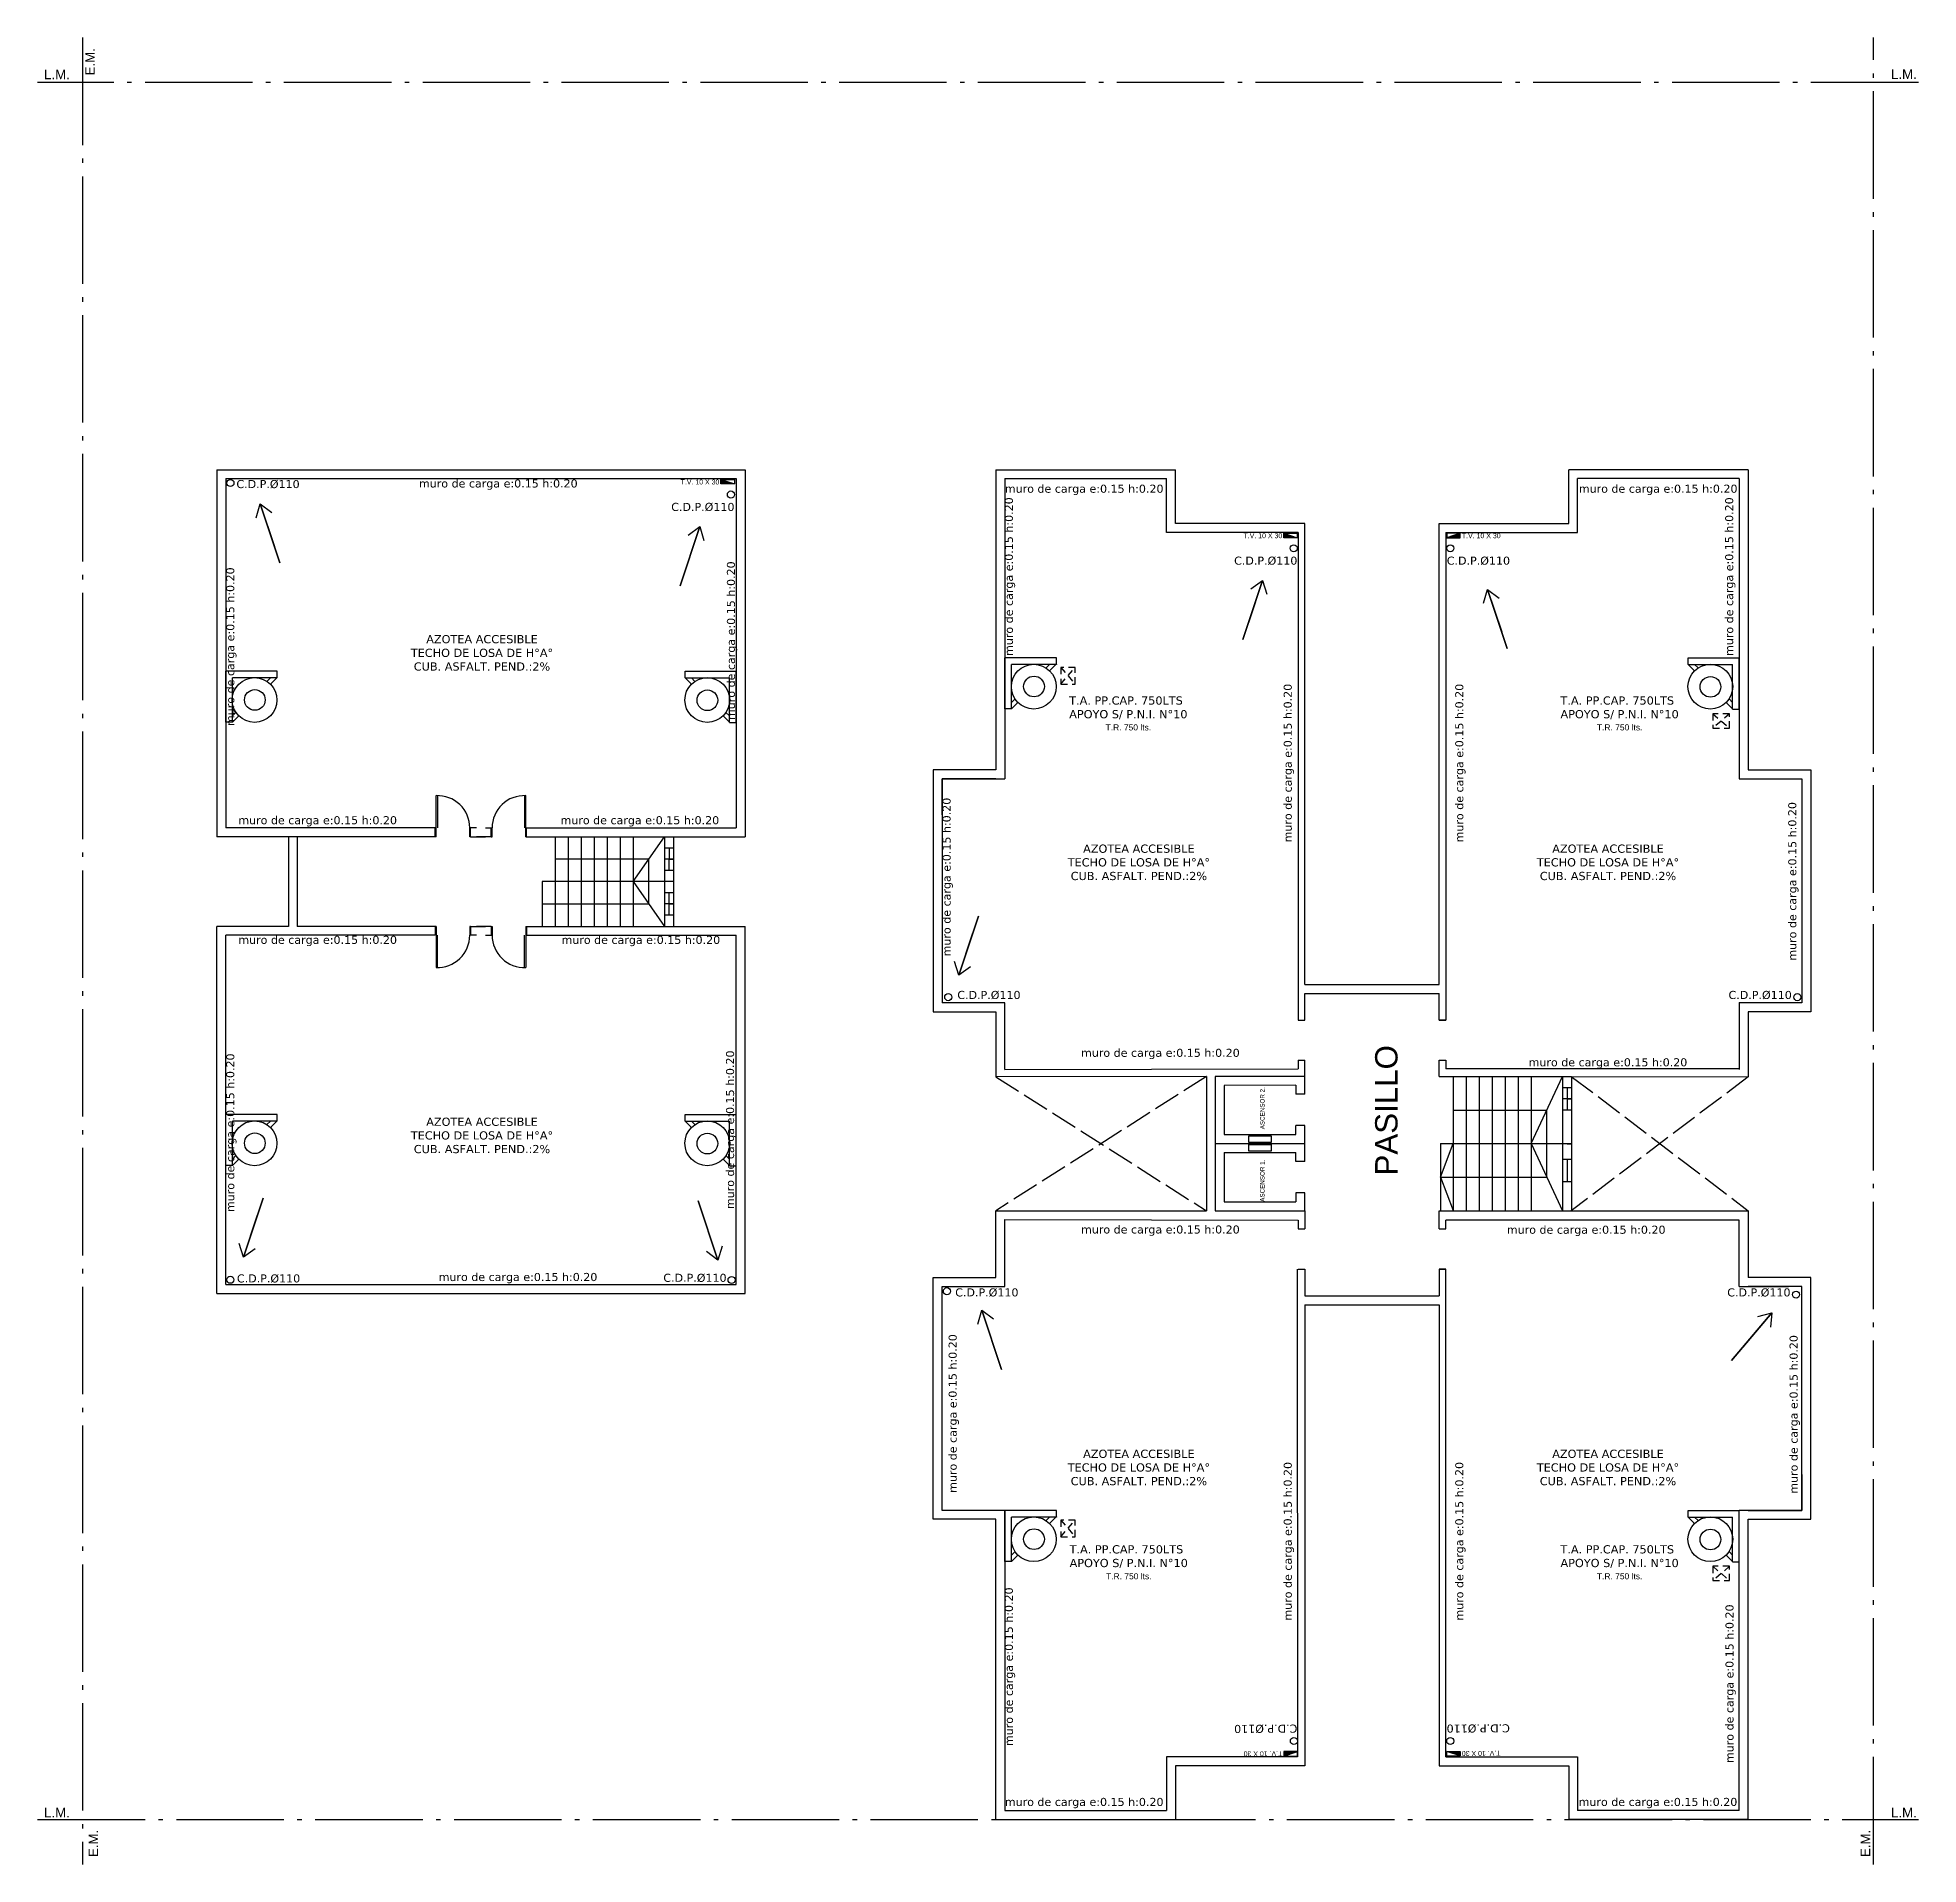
# Model space of a CAD drawing. Header units: millimetres. Extents: x 2444.3 to 2532.4, y 2068.2 to 2109.
# Drawn here: x 2490.35 to 2532.35, y 2068.19 to 2108.99 of the extents above; entities that cross this region are included whole.
import ezdxf

# ---------------------------------------------------------------- set-up
doc = ezdxf.new("R2010")
doc.units = ezdxf.units.MM
for name, pattern in [('ACAD_ISO02W100', [15, 12, -3]), ('ACAD_ISO04W100', [30, 24, -3, 0, -3]), ('DASHED2', [0.375, 0.25, -0.125])]:
    doc.linetypes.add(name, pattern=pattern)
doc.layers.get('0').update_dxf_attribs({"color": 4})
for name, color, linetype in [('Cotas', 114, 'Continuous'), ('Muros', 1, 'Continuous'), ('Planillas', 4, 'Continuous'), ('TEXTO', 2, 'Continuous'), ('Textos', 255, 'Continuous')]:
    doc.layers.add(name, color=color, linetype=linetype)
doc.styles.add('Arial', font='verdana.ttf')
doc.styles.add('ROMANS', font='arial.ttf')
doc.styles.get("Standard").update_dxf_attribs({"font": 'arial.ttf'})
doc.dimstyles.new('cota 1-100', dxfattribs={"dimscale": 0.75, "dimtxt": 0.3, "dimasz": 0.07, "dimexe": 0, "dimexo": 0, "dimgap": 0.1, "dimtad": 1, "dimzin": 4, "dimdsep": 46, "dimtxsty": 'Standard', "dimblk": 'M2_COTA', "dimcen": 0.1, "dimse1": 1, "dimse2": 1, "dimclrd": 256, "dimclre": 256, "dimclrt": 9, "dimaunit": 1, "dimazin": 0, "dimtfac": 1, "dimtix": 1, "dimtmove": 2, "dimatfit": 3, "dimldrblk": 'M2_COTA', "dimfxl": 0, "dimtolj": 1, "dimtzin": 0, "dimarcsym": 0})

msp = doc.modelspace()

# ---------------------------------------------------------------- texts
at = {"color": 4, "char_height": 0.04254, "attachment_point": 7, "rotation": 90}
for insert in [(2491.63, 2108.144), (2491.706, 2068.352), (2531.278, 2068.352)]:
    msp.add_mtext_dynamic_manual_height_columns('{\\H5x;E.M.}', width=6.18774, gutter_width=12.5, heights=[0], dxfattribs=dict(at, insert=insert))
at = {"color": 4, "char_height": 0.04254, "attachment_point": 7}
for insert in [(2490.498, 2108.061), (2531.742, 2108.067), (2490.498, 2069.241), (2531.742, 2069.241)]:
    msp.add_mtext_dynamic_manual_height_columns('{\\H5x;L.M.}', width=6.18774, gutter_width=12.5, heights=[0], dxfattribs=dict(at, insert=insert))
at = {"color": 7, "char_height": 0.1, "attachment_point": 1, "rotation": 90}
for s, width, insert in [('{\\H5x;PASILLO}', 6.18774, (2520.223, 2083.576)), ('ASCENSOR 2.', 6.20163, (2517.654, 2084.609)), ('ASCENSOR 1.', 6.20163, (2517.654, 2082.99))]:
    msp.add_mtext_dynamic_manual_height_columns(s, width=width, gutter_width=12.5, heights=[0], dxfattribs=dict(at, insert=insert))
at = {"layer": 'TEXTO', "color": 7, "style": 'ROMANS'}
for p in [(2514.204, 2093.516), (2525.175, 2093.516), (2514.213, 2074.558), (2525.175, 2074.558)]:
    msp.add_text('T.R. 750 lts.', height=0.135, dxfattribs=at).set_placement(p)
at = {"layer": 'Textos', "style": 'Arial'}
for s, insert, char_height, width, attachment_point in [('C.D.P.%%C110', (2496.206, 2099.109), 0.18, 1.72976, 3), ('{\\fArial|b0|i0|c0|p34;T.V. 10 X 30}', (2505.579, 2099.121), 0.11147, 1.9987, 3), ('C.D.P.%%C110', (2505.916, 2098.598), 0.18, 1.72976, 3), ('{\\fArial|b0|i0|c0|p34;T.V. 10 X 30}', (2518.149, 2097.921), 0.11147, 1.9987, 3), ('{\\fArial|b0|i0|c0|p34;T.V. 10 X 30}', (2522.16, 2097.921), 0.11147, 1.9987, 1), ('C.D.P.%%C110', (2518.486, 2097.398), 0.18, 1.72976, 3), ('C.D.P.%%C110', (2521.823, 2097.398), 0.18, 1.72976, 1), ('T.A. PP.CAP. 750LTS^JAPOYO S/ P.N.I. N°10', (2513.391, 2094.276), 0.18305, 6.01989, 1), ('T.A. PP.CAP. 750LTS^JAPOYO S/ P.N.I. N°10', (2524.362, 2094.276), 0.18305, 6.01989, 1), ('C.D.P.%%C110', (2512.305, 2087.698), 0.18, 1.72976, 3), ('C.D.P.%%C110', (2529.527, 2087.698), 0.18, 1.72976, 3), ('C.D.P.%%C110', (2496.218, 2081.367), 0.18, 1.72976, 3), ('C.D.P.%%C110', (2505.74, 2081.381), 0.18, 1.72976, 3), ('C.D.P.%%C110', (2512.258, 2081.055), 0.18, 1.72976, 3), ('C.D.P.%%C110', (2529.499, 2081.055), 0.18, 1.72976, 3), ('T.A. PP.CAP. 750LTS^JAPOYO S/ P.N.I. N°10', (2513.4, 2075.318), 0.18305, 6.01989, 1), ('T.A. PP.CAP. 750LTS^JAPOYO S/ P.N.I. N°10', (2524.362, 2075.318), 0.18305, 6.01989, 1)]:
    msp.add_mtext(s, dxfattribs=dict(at, insert=insert, char_height=char_height, width=width, attachment_point=attachment_point))
at = {"layer": 'Textos', "color": 7, "style": 'Arial'}
for s, insert, char_height, width, attachment_point in [('muro de carga e:0.15 h:0.20', (2498.871, 2099.122), 0.18, 5.62661, 1), ('muro de carga e:0.15 h:0.20', (2511.954, 2099.005), 0.18, 5.62661, 1), ('muro de carga e:0.15 h:0.20', (2524.772, 2099.005), 0.18, 5.62661, 1), ('AZOTEA ACCESIBLE \\PTECHO DE LOSA DE H°A°\\PCUB. ASFALT. PEND.:2%', (2500.278, 2095.646), 0.18305, 3.60753, 2), ('muro de carga e:0.15 h:0.20', (2494.837, 2091.601), 0.18, 5.62661, 1), ('muro de carga e:0.15 h:0.20', (2502.032, 2091.601), 0.18, 5.62661, 1), ('AZOTEA ACCESIBLE \\PTECHO DE LOSA DE H°A°\\PCUB. ASFALT. PEND.:2%', (2514.947, 2090.967), 0.18305, 3.60753, 2), ('AZOTEA ACCESIBLE \\PTECHO DE LOSA DE H°A°\\PCUB. ASFALT. PEND.:2%', (2525.423, 2090.967), 0.18305, 3.60753, 2), ('muro de carga e:0.15 h:0.20', (2494.837, 2088.929), 0.18, 5.62661, 1), ('muro de carga e:0.15 h:0.20', (2502.054, 2088.928), 0.18, 5.62661, 1), ('muro de carga e:0.15 h:0.20', (2513.656, 2086.406), 0.18, 5.62661, 1), ('muro de carga e:0.15 h:0.20', (2523.651, 2086.194), 0.18, 5.62661, 1), ('AZOTEA ACCESIBLE \\PTECHO DE LOSA DE H°A°\\PCUB. ASFALT. PEND.:2%', (2500.278, 2084.868), 0.18305, 3.60753, 2), ('muro de carga e:0.15 h:0.20', (2513.656, 2082.46), 0.18, 5.62661, 1), ('muro de carga e:0.15 h:0.20', (2523.165, 2082.455), 0.18, 5.62661, 1), ('muro de carga e:0.15 h:0.20', (2499.311, 2081.399), 0.18, 5.62661, 1), ('AZOTEA ACCESIBLE \\PTECHO DE LOSA DE H°A°\\PCUB. ASFALT. PEND.:2%', (2514.947, 2077.452), 0.18305, 3.60753, 2), ('AZOTEA ACCESIBLE \\PTECHO DE LOSA DE H°A°\\PCUB. ASFALT. PEND.:2%', (2525.423, 2077.452), 0.18305, 3.60753, 2), ('muro de carga e:0.15 h:0.20', (2511.954, 2069.675), 0.18, 5.62661, 1), ('muro de carga e:0.15 h:0.20', (2524.768, 2069.675), 0.18, 5.62661, 1)]:
    msp.add_mtext(s, dxfattribs=dict(at, insert=insert, char_height=char_height, width=width, attachment_point=attachment_point))
at = {"layer": 'Textos', "color": 7, "char_height": 0.18, "width": 5.62661, "attachment_point": 1, "rotation": 90, "style": 'Arial'}
for insert in [(2511.954, 2095.18), (2528.039, 2095.18), (2494.566, 2093.615), (2505.747, 2093.749), (2518.181, 2091.015), (2522.012, 2091.015), (2510.563, 2088.47), (2529.448, 2088.374), (2494.566, 2082.759), (2505.727, 2082.825), (2510.698, 2076.488), (2529.478, 2076.469), (2518.181, 2073.635), (2522.012, 2073.635), (2511.954, 2070.833), (2528.046, 2070.453)]:
    msp.add_mtext('muro de carga e:0.15 h:0.20', dxfattribs=dict(at, insert=insert))
at = {"layer": 'Textos', "rotation": 180.2877, "style": 'Arial'}
for s, insert, char_height, width, attachment_point in [('C.D.P.%%C110', (2518.487, 2071.132), 0.18, 1.72976, 1), ('C.D.P.%%C110', (2521.82, 2071.132), 0.18, 1.72976, 3), ('{\\fArial|b0|i0|c0|p34;T.V. 10 X 30}', (2518.152, 2070.607), 0.11147, 1.9987, 1), ('{\\fArial|b0|i0|c0|p34;T.V. 10 X 30}', (2522.159, 2070.611), 0.11147, 1.9987, 3)]:
    msp.add_mtext(s, dxfattribs=dict(at, insert=insert, char_height=char_height, width=width, attachment_point=attachment_point))

# ---------------------------------------------------------------- blocks, each defined once
blk = doc.blocks.new('M2_COTA')
for p, q in [((-1, 0), (0, 0)), ((0, 1), (0, -1))]:
    blk.add_line(p, q)
at = {"const_width": 0.2}
blk.add_lwpolyline([(-1, -1), (1, 1)], dxfattribs=at)
blk = doc.blocks.new('tv. 10x30')
at = {"layer": 'Muros'}
blk.add_hatch(color=126, dxfattribs=at).paths.add_polyline_path([(0.3, 0.1), (0, 0), (0.3, 0)])
at = {"layer": 'Muros', "color": 126}
blk.add_line((0.3, 0.1), (0, 0), dxfattribs=at)
blk.add_lwpolyline([(0, 0), (0.3, 0), (0.3, 0.1), (0, 0.1)], close=True, dxfattribs=at)

# ---------------------------------------------------------------- linework, layer by layer
at = {"color": 7, "linetype": 'ACAD_ISO04W100', "ltscale": 0.1}
for p, q in [((2491.354, 2108.99), (2491.354, 2068.19)), ((2531.354, 2068.19), (2531.354, 2108.99)), ((2532.354, 2107.99), (2490.354, 2107.99)), ((2490.354, 2069.19), (2532.354, 2069.19))]:
    msp.add_line(p, q, dxfattribs=at)
at = {"color": 7}
for p, q in [((2494.354, 2099.34), (2494.354, 2091.14)), ((2494.354, 2099.34), (2506.154, 2099.34)), ((2506.154, 2099.34), (2506.154, 2091.14)), ((2511.754, 2099.34), (2511.754, 2092.633)), ((2511.754, 2099.34), (2515.764, 2099.34)), ((2515.764, 2098.14), (2515.764, 2099.34)), ((2528.554, 2099.34), (2524.545, 2099.34)), ((2524.545, 2098.14), (2524.545, 2099.34)), ((2528.554, 2099.34), (2528.554, 2092.633)), ((2494.554, 2099.14), (2494.554, 2091.34)), ((2494.554, 2099.14), (2505.954, 2099.14)), ((2505.954, 2099.14), (2505.954, 2091.34)), ((2511.954, 2099.14), (2511.954, 2092.433)), ((2511.954, 2099.14), (2515.564, 2099.14)), ((2515.564, 2097.94), (2515.564, 2099.14)), ((2528.354, 2099.14), (2524.745, 2099.14)), ((2524.745, 2097.94), (2524.745, 2099.14)), ((2528.354, 2099.14), (2528.354, 2092.433)), ((2518.504, 2097.94), (2515.564, 2097.94)), ((2518.654, 2098.14), (2515.764, 2098.14)), ((2518.504, 2097.94), (2518.504, 2087.048)), ((2518.654, 2087.84), (2518.654, 2098.14)), ((2521.654, 2098.14), (2524.545, 2098.14)), ((2521.654, 2087.84), (2521.654, 2098.14)), ((2521.804, 2097.94), (2524.745, 2097.94)), ((2521.804, 2097.94), (2521.804, 2087.048)), ((2511.754, 2092.633), (2510.354, 2092.633)), ((2510.354, 2092.633), (2510.354, 2087.233)), ((2528.554, 2092.633), (2529.954, 2092.633)), ((2529.954, 2092.633), (2529.954, 2087.233)), ((2499.254, 2091.14), (2499.254, 2092.059)), ((2499.284, 2092.06), (2499.284, 2091.34)), ((2501.224, 2092.06), (2501.224, 2091.34)), ((2501.254, 2091.14), (2501.254, 2092.059)), ((2511.754, 2092.433), (2510.554, 2092.433)), ((2510.554, 2092.433), (2510.554, 2087.433)), ((2510.554, 2091.633), (2510.554, 2092.433)), ((2510.554, 2092.433), (2511.954, 2092.433)), ((2528.354, 2092.433), (2529.754, 2092.433)), ((2528.554, 2092.433), (2529.754, 2092.433)), ((2529.754, 2092.433), (2529.754, 2087.433)), ((2529.754, 2092.433), (2529.754, 2091.633)), ((2499.234, 2091.34), (2494.554, 2091.34)), ((2499.234, 2091.14), (2499.234, 2091.34)), ((2500.154, 2091.34), (2500.004, 2091.34)), ((2500.004, 2091.14), (2500.004, 2091.34)), ((2500.024, 2091.14), (2500.024, 2091.34)), ((2500.354, 2091.34), (2500.504, 2091.34)), ((2500.484, 2091.14), (2500.484, 2091.34)), ((2500.504, 2091.14), (2500.504, 2091.34)), ((2501.274, 2091.34), (2505.954, 2091.34)), ((2501.274, 2091.14), (2501.274, 2091.34)), ((2499.254, 2091.14), (2494.354, 2091.14)), ((2495.954, 2091.14), (2495.954, 2089.14)), ((2496.154, 2091.14), (2496.154, 2089.14)), ((2500.024, 2091.14), (2500.004, 2091.14)), ((2500.024, 2091.14), (2500.354, 2091.14)), ((2500.484, 2091.14), (2500.154, 2091.14)), ((2500.484, 2091.14), (2500.504, 2091.14)), ((2501.254, 2091.14), (2506.154, 2091.14)), ((2494.354, 2080.94), (2494.354, 2089.14)), ((2495.954, 2089.14), (2494.354, 2089.14)), ((2499.254, 2089.14), (2496.154, 2089.14)), ((2499.234, 2089.14), (2499.234, 2088.94)), ((2499.254, 2089.14), (2499.254, 2088.22)), ((2500.024, 2089.14), (2500.004, 2089.14)), ((2500.004, 2089.14), (2500.004, 2088.94)), ((2500.024, 2089.14), (2500.024, 2088.94)), ((2500.024, 2089.14), (2500.354, 2089.14)), ((2500.484, 2089.14), (2500.154, 2089.14)), ((2500.484, 2089.14), (2500.504, 2089.14)), ((2500.484, 2089.14), (2500.484, 2088.94)), ((2500.504, 2089.14), (2500.504, 2088.94)), ((2501.254, 2089.14), (2506.154, 2089.14)), ((2501.254, 2089.14), (2501.254, 2088.22)), ((2501.274, 2089.14), (2501.274, 2088.94)), ((2506.154, 2080.94), (2506.154, 2089.14)), ((2494.554, 2081.14), (2494.554, 2088.94)), ((2499.234, 2088.94), (2494.554, 2088.94)), ((2499.284, 2088.22), (2499.284, 2088.94)), ((2500.154, 2088.94), (2500.004, 2088.94)), ((2500.354, 2088.94), (2500.504, 2088.94)), ((2501.224, 2088.22), (2501.224, 2088.94)), ((2501.274, 2088.94), (2505.954, 2088.94)), ((2505.954, 2081.14), (2505.954, 2088.94)), ((2518.654, 2087.84), (2521.654, 2087.84)), ((2511.954, 2087.433), (2510.554, 2087.433)), ((2511.954, 2085.94), (2511.954, 2087.433)), ((2518.654, 2087.64), (2521.654, 2087.64)), ((2518.654, 2087.048), (2518.654, 2087.64)), ((2521.654, 2087.048), (2521.654, 2087.64)), ((2528.354, 2087.436), (2528.354, 2085.94)), ((2529.454, 2087.433), (2528.354, 2087.433)), ((2529.754, 2087.433), (2528.554, 2087.433)), ((2510.354, 2087.233), (2511.754, 2087.233)), ((2511.754, 2087.233), (2511.754, 2085.78)), ((2518.504, 2087.048), (2518.654, 2087.048)), ((2521.804, 2087.048), (2521.654, 2087.048)), ((2521.654, 2087.048), (2521.804, 2087.048)), ((2521.654, 2087.048), (2521.804, 2087.048)), ((2528.554, 2087.233), (2528.554, 2085.78)), ((2529.954, 2087.233), (2528.554, 2087.233)), ((2518.504, 2086.148), (2518.504, 2085.955)), ((2518.504, 2086.148), (2518.654, 2086.148)), ((2518.654, 2085.39), (2518.654, 2086.148)), ((2521.654, 2085.79), (2521.654, 2086.148)), ((2521.654, 2086.148), (2521.804, 2086.148)), ((2521.804, 2086.148), (2521.805, 2085.955)), ((2516.454, 2085.787), (2511.754, 2085.781)), ((2511.954, 2085.94), (2518.504, 2085.955)), ((2516.454, 2085.79), (2516.454, 2082.79)), ((2516.654, 2085.79), (2516.654, 2082.79)), ((2518.654, 2085.79), (2516.654, 2085.787)), ((2521.654, 2085.79), (2528.554, 2085.78)), ((2528.354, 2085.955), (2521.804, 2085.955)), ((2524.61, 2085.786), (2524.61, 2082.79)), ((2518.455, 2085.59), (2516.854, 2085.587)), ((2516.854, 2085.587), (2516.854, 2084.49)), ((2518.455, 2085.59), (2518.455, 2085.39)), ((2518.654, 2085.39), (2518.455, 2085.39)), ((2516.854, 2084.49), (2518.454, 2084.49)), ((2517.404, 2084.315), (2517.404, 2084.465)), ((2517.404, 2084.465), (2517.904, 2084.465)), ((2517.904, 2084.465), (2517.904, 2084.315)), ((2518.454, 2084.49), (2518.454, 2084.69)), ((2518.654, 2084.69), (2518.454, 2084.69)), ((2518.654, 2083.89), (2518.654, 2084.69)), ((2516.654, 2084.29), (2518.654, 2084.29)), ((2516.854, 2084.09), (2516.854, 2082.99)), ((2516.854, 2084.09), (2518.454, 2084.09)), ((2517.904, 2084.315), (2517.404, 2084.315)), ((2517.404, 2084.116), (2517.404, 2084.266)), ((2517.404, 2084.266), (2517.904, 2084.266)), ((2517.904, 2084.116), (2517.404, 2084.116)), ((2517.904, 2084.266), (2517.904, 2084.116)), ((2518.454, 2083.89), (2518.454, 2084.09)), ((2518.654, 2083.89), (2518.454, 2083.89)), ((2511.754, 2081.297), (2511.754, 2082.79)), ((2511.754, 2082.79), (2516.454, 2082.79)), ((2516.654, 2082.79), (2518.654, 2082.79)), ((2516.854, 2082.99), (2518.454, 2082.99)), ((2518.454, 2083.19), (2518.454, 2082.99)), ((2518.654, 2083.19), (2518.454, 2083.19)), ((2518.654, 2082.79), (2518.654, 2083.19)), ((2518.654, 2082.79), (2518.654, 2082.381)), ((2521.654, 2082.79), (2528.554, 2082.79)), ((2521.654, 2082.381), (2521.654, 2082.79)), ((2528.554, 2082.79), (2528.554, 2081.297)), ((2511.954, 2081.097), (2511.954, 2082.59)), ((2511.954, 2082.59), (2518.504, 2082.575)), ((2518.504, 2082.575), (2518.504, 2082.381)), ((2518.504, 2082.381), (2518.654, 2082.381)), ((2521.654, 2082.381), (2521.804, 2082.381)), ((2521.804, 2082.381), (2521.805, 2082.575)), ((2528.354, 2082.575), (2521.804, 2082.575)), ((2528.354, 2081.097), (2528.354, 2082.575)), ((2494.554, 2081.14), (2505.954, 2081.14)), ((2510.354, 2081.297), (2511.754, 2081.297)), ((2510.354, 2075.897), (2510.354, 2081.297)), ((2518.485, 2081.481), (2518.487, 2070.59)), ((2518.505, 2081.481), (2518.654, 2081.481)), ((2518.654, 2081.481), (2518.654, 2080.89)), ((2521.654, 2081.481), (2521.654, 2080.89)), ((2521.804, 2081.481), (2521.654, 2081.481)), ((2521.654, 2081.481), (2521.804, 2081.481)), ((2521.654, 2081.481), (2521.804, 2081.481)), ((2521.654, 2081.481), (2521.654, 2081.481)), ((2521.804, 2070.59), (2521.804, 2081.481)), ((2529.954, 2081.297), (2528.554, 2081.297)), ((2529.954, 2075.897), (2529.954, 2081.297)), ((2494.354, 2080.94), (2506.154, 2080.94)), ((2510.554, 2081.097), (2511.954, 2081.097)), ((2510.554, 2076.097), (2510.554, 2081.097)), ((2518.654, 2080.89), (2521.654, 2080.89)), ((2518.654, 2080.69), (2521.654, 2080.69)), ((2518.654, 2080.69), (2518.654, 2070.389)), ((2521.654, 2080.69), (2521.654, 2070.389)), ((2528.354, 2081.097), (2529.454, 2081.097)), ((2529.754, 2081.097), (2528.554, 2081.097)), ((2529.754, 2076.097), (2529.754, 2081.097)), ((2510.554, 2076.097), (2510.554, 2076.897)), ((2529.754, 2076.897), (2529.754, 2076.097)), ((2511.754, 2076.097), (2510.554, 2076.097)), ((2511.954, 2076.097), (2510.554, 2076.097)), ((2511.954, 2076.097), (2511.954, 2069.39)), ((2528.354, 2069.39), (2528.354, 2076.097)), ((2529.754, 2076.097), (2528.354, 2076.097)), ((2528.554, 2076.097), (2529.754, 2076.097)), ((2511.754, 2075.897), (2510.354, 2075.897)), ((2511.754, 2069.19), (2511.754, 2075.897)), ((2528.554, 2069.19), (2528.554, 2075.897)), ((2528.554, 2075.897), (2529.954, 2075.897)), ((2518.487, 2070.59), (2515.564, 2070.589)), ((2515.564, 2070.589), (2515.564, 2069.39)), ((2518.654, 2070.389), (2515.764, 2070.389)), ((2515.764, 2070.389), (2515.764, 2069.19)), ((2521.654, 2070.389), (2524.545, 2070.389)), ((2521.804, 2070.59), (2524.745, 2070.59)), ((2524.545, 2070.389), (2524.545, 2069.19)), ((2524.745, 2070.59), (2524.745, 2069.39)), ((2511.954, 2069.39), (2515.564, 2069.39)), ((2528.354, 2069.39), (2524.745, 2069.39)), ((2511.754, 2069.19), (2515.764, 2069.19)), ((2528.554, 2069.19), (2524.545, 2069.19))]:
    msp.add_line(p, q, dxfattribs=at)
for p, q in [((2501.914, 2091.14), (2501.914, 2089.14)), ((2502.204, 2091.14), (2502.204, 2089.14)), ((2502.494, 2091.14), (2502.494, 2089.14)), ((2502.784, 2091.14), (2502.784, 2089.14)), ((2503.074, 2091.14), (2503.074, 2089.14)), ((2503.364, 2091.14), (2503.364, 2089.14)), ((2503.654, 2091.14), (2503.654, 2089.14)), ((2503.654, 2090.14), (2504.354, 2091.14)), ((2501.624, 2090.14), (2501.624, 2089.14)), ((2504.554, 2090.14), (2501.624, 2090.14)), ((2503.654, 2090.14), (2504.354, 2089.14)), ((2521.969, 2085.786), (2521.969, 2082.79)), ((2522.259, 2085.786), (2522.259, 2082.79)), ((2522.549, 2085.786), (2522.549, 2082.79)), ((2522.839, 2085.786), (2522.839, 2082.79)), ((2523.129, 2085.786), (2523.129, 2082.79)), ((2523.419, 2085.786), (2523.419, 2082.79)), ((2523.709, 2085.786), (2523.709, 2082.79)), ((2523.709, 2084.288), (2524.409, 2085.786)), ((2521.679, 2084.288), (2521.679, 2082.79)), ((2523.709, 2084.288), (2524.409, 2082.79))]:
    msp.add_line(p, q)
at = {"color": 4}
for p, q in [((2504.354, 2091.14), (2504.354, 2089.14)), ((2504.554, 2091.14), (2504.554, 2089.14)), ((2521.654, 2085.79), (2524.61, 2085.786)), ((2524.409, 2085.786), (2524.409, 2082.79)), ((2524.609, 2085.786), (2524.609, 2082.79)), ((2521.679, 2084.288), (2524.609, 2084.288)), ((2521.654, 2082.79), (2524.81, 2082.79)), ((2521.654, 2082.79), (2524.609, 2082.79))]:
    msp.add_line(p, q, dxfattribs=at)
at = {"color": 2}
for p, q in [((2504.555, 2090.89), (2504.355, 2090.89)), ((2504.455, 2090.89), (2504.454, 2090.39)), ((2504.004, 2090.64), (2501.914, 2090.64)), ((2504.004, 2089.64), (2504.004, 2090.64)), ((2504.554, 2090.64), (2504.354, 2090.64)), ((2504.554, 2090.39), (2504.354, 2090.39)), ((2504.454, 2090.64), (2504.554, 2090.64)), ((2504.554, 2090.14), (2504.554, 2090.14)), ((2501.624, 2089.64), (2504.004, 2089.64)), ((2504.554, 2089.89), (2504.354, 2089.89)), ((2504.554, 2089.64), (2504.354, 2089.64)), ((2504.454, 2089.89), (2504.454, 2089.39)), ((2504.454, 2089.64), (2504.554, 2089.64)), ((2504.554, 2089.39), (2504.354, 2089.39)), ((2524.609, 2085.536), (2524.409, 2085.536)), ((2524.509, 2085.536), (2524.509, 2085.036)), ((2521.97, 2085.037), (2524.06, 2085.038)), ((2524.06, 2083.539), (2524.059, 2085.038)), ((2524.609, 2085.286), (2524.409, 2085.286)), ((2524.609, 2085.036), (2524.409, 2085.036)), ((2524.509, 2085.286), (2524.609, 2085.286)), ((2524.609, 2084.786), (2524.609, 2084.786)), ((2521.679, 2083.539), (2521.969, 2084.288)), ((2524.609, 2084.286), (2524.409, 2084.286)), ((2524.509, 2084.286), (2524.609, 2084.286)), ((2524.609, 2083.933), (2524.409, 2083.933)), ((2524.509, 2083.933), (2524.509, 2083.433)), ((2521.679, 2083.539), (2524.06, 2083.539)), ((2521.679, 2083.539), (2521.969, 2082.797)), ((2524.609, 2083.433), (2524.409, 2083.433))]:
    msp.add_line(p, q, dxfattribs=at)
at = {"color": 7, "linetype": 'ACAD_ISO02W100', "ltscale": 0.05}
for p, q in [((2516.454, 2085.787), (2511.754, 2082.79)), ((2511.754, 2085.78), (2516.454, 2082.79)), ((2524.604, 2085.79), (2528.554, 2082.79)), ((2528.554, 2085.78), (2524.604, 2082.79))]:
    msp.add_line(p, q, dxfattribs=at)
at = {"color": 7}
for centre, start, end in [((2499.284, 2091.34), 0, 92.388), ((2501.224, 2091.34), 87.612, 180), ((2499.284, 2088.94), 267.612, 360), ((2501.224, 2088.94), 180, 272.388)]:
    msp.add_arc(centre, 0.72, start, end, dxfattribs=at)
at = {"layer": 'Cotas'}
for centre in [(2494.661, 2099.042), (2505.836, 2098.785), (2518.406, 2097.585), (2521.902, 2097.585), (2510.689, 2087.559), (2529.651, 2087.559), (2494.658, 2081.246), (2505.851, 2081.243), (2510.659, 2080.992), (2529.623, 2080.916), (2518.408, 2070.945), (2521.9, 2070.945)]:
    msp.add_circle(centre, 0.0786, dxfattribs=at)
at = {"layer": 'Muros', "color": 152, "linetype": 'DASHED2', "ltscale": 0.6}
for p, q in [((2513.204, 2094.552), (2513.524, 2094.921)), ((2513.204, 2094.921), (2513.524, 2094.552)), ((2527.766, 2093.89), (2528.136, 2093.57)), ((2528.136, 2093.89), (2527.766, 2093.57)), ((2513.204, 2075.509), (2513.524, 2075.878)), ((2513.204, 2075.878), (2513.524, 2075.509)), ((2527.766, 2074.847), (2528.136, 2074.527)), ((2528.136, 2074.847), (2527.766, 2074.527))]:
    msp.add_line(p, q, dxfattribs=at)
for points in [[(2513.204, 2094.921), (2513.204, 2094.552), (2513.524, 2094.552), (2513.524, 2094.921)], [(2528.136, 2093.89), (2527.766, 2093.89), (2527.766, 2093.57), (2528.136, 2093.57)], [(2513.204, 2075.878), (2513.204, 2075.509), (2513.524, 2075.509), (2513.524, 2075.878)], [(2528.136, 2074.847), (2527.766, 2074.847), (2527.766, 2074.527), (2528.136, 2074.527)]]:
    msp.add_lwpolyline(points, close=True, dxfattribs=at)
at = {"layer": 'Planillas'}
for p, q in [((2513.104, 2095.14), (2511.954, 2095.14)), ((2511.954, 2093.998), (2511.954, 2095.14)), ((2513.104, 2094.99), (2512.104, 2094.99)), ((2512.104, 2093.998), (2512.104, 2094.99)), ((2512.876, 2094.911), (2512.954, 2094.99)), ((2512.954, 2094.848), (2513.096, 2094.99)), ((2513.104, 2094.99), (2513.104, 2095.14)), ((2513.104, 2094.998), (2513.104, 2094.99)), ((2527.213, 2094.99), (2527.213, 2095.14)), ((2527.213, 2095.14), (2528.354, 2095.14)), ((2527.213, 2094.99), (2527.355, 2094.848)), ((2527.213, 2094.99), (2528.204, 2094.99)), ((2527.354, 2094.99), (2527.433, 2094.911)), ((2528.204, 2093.99), (2528.204, 2094.99)), ((2528.354, 2093.99), (2528.354, 2095.14)), ((2495.704, 2094.84), (2494.554, 2094.84)), ((2494.554, 2093.699), (2494.554, 2094.84)), ((2495.704, 2094.69), (2494.704, 2094.69)), ((2494.704, 2093.699), (2494.704, 2094.69)), ((2495.476, 2094.612), (2495.554, 2094.69)), ((2495.554, 2094.548), (2495.696, 2094.69)), ((2495.704, 2094.69), (2495.704, 2094.84)), ((2504.813, 2094.69), (2504.813, 2094.84)), ((2504.813, 2094.84), (2505.954, 2094.84)), ((2504.813, 2094.69), (2504.955, 2094.548)), ((2504.813, 2094.69), (2505.804, 2094.69)), ((2504.954, 2094.69), (2505.033, 2094.612)), ((2505.804, 2093.69), (2505.804, 2094.69)), ((2505.954, 2093.69), (2505.954, 2094.84)), ((2512.104, 2094.14), (2512.183, 2094.218)), ((2512.104, 2093.998), (2512.247, 2094.14)), ((2528.062, 2094.14), (2528.204, 2093.998)), ((2528.126, 2094.218), (2528.204, 2094.14)), ((2494.704, 2093.84), (2494.783, 2093.919)), ((2494.704, 2093.699), (2494.847, 2093.841)), ((2505.662, 2093.841), (2505.804, 2093.699)), ((2505.726, 2093.919), (2505.804, 2093.84)), ((2512.104, 2093.998), (2511.954, 2093.998)), ((2528.213, 2093.99), (2528.204, 2093.99)), ((2528.204, 2093.99), (2528.354, 2093.99)), ((2494.704, 2093.699), (2494.554, 2093.699)), ((2505.804, 2093.69), (2505.954, 2093.69)), ((2495.704, 2084.94), (2494.554, 2084.94)), ((2494.554, 2083.799), (2494.554, 2084.94)), ((2495.704, 2084.79), (2495.704, 2084.94)), ((2504.813, 2084.79), (2504.813, 2084.94)), ((2504.813, 2084.94), (2505.954, 2084.94)), ((2505.954, 2083.79), (2505.954, 2084.94)), ((2495.704, 2084.79), (2494.704, 2084.79)), ((2494.704, 2083.799), (2494.704, 2084.79)), ((2495.476, 2084.712), (2495.554, 2084.79)), ((2495.554, 2084.648), (2495.696, 2084.79)), ((2504.813, 2084.79), (2504.955, 2084.648)), ((2504.813, 2084.79), (2505.804, 2084.79)), ((2504.954, 2084.79), (2505.033, 2084.712)), ((2505.804, 2083.79), (2505.804, 2084.79)), ((2494.704, 2083.799), (2494.554, 2083.799)), ((2494.704, 2083.94), (2494.783, 2084.019)), ((2494.704, 2083.799), (2494.847, 2083.941)), ((2505.662, 2083.941), (2505.804, 2083.799)), ((2505.726, 2084.019), (2505.804, 2083.94)), ((2505.804, 2083.79), (2505.954, 2083.79)), ((2513.104, 2076.097), (2511.954, 2076.097)), ((2511.954, 2074.955), (2511.954, 2076.097)), ((2513.104, 2075.947), (2513.104, 2076.097)), ((2527.213, 2075.947), (2527.213, 2076.097)), ((2527.213, 2076.097), (2528.354, 2076.097)), ((2528.354, 2074.947), (2528.354, 2076.097)), ((2513.104, 2075.947), (2512.104, 2075.947)), ((2512.104, 2074.955), (2512.104, 2075.947)), ((2512.876, 2075.868), (2512.954, 2075.947)), ((2512.954, 2075.805), (2513.096, 2075.947)), ((2513.104, 2075.955), (2513.104, 2075.947)), ((2527.213, 2075.947), (2527.355, 2075.805)), ((2527.213, 2075.947), (2528.204, 2075.947)), ((2527.354, 2075.947), (2527.433, 2075.868)), ((2528.204, 2074.947), (2528.204, 2075.947)), ((2512.104, 2074.955), (2511.954, 2074.955)), ((2512.104, 2075.097), (2512.183, 2075.175)), ((2512.104, 2074.955), (2512.247, 2075.097)), ((2528.062, 2075.097), (2528.204, 2074.955)), ((2528.126, 2075.175), (2528.204, 2075.097)), ((2528.213, 2074.947), (2528.204, 2074.947)), ((2528.204, 2074.947), (2528.354, 2074.947))]:
    msp.add_line(p, q, dxfattribs=at)
for centre, radius in [((2512.6, 2094.494), 0.5), ((2527.709, 2094.494), 0.5), ((2495.2, 2094.195), 0.5), ((2505.309, 2094.195), 0.5), ((2512.605, 2094.497), 0.231), ((2527.711, 2094.489), 0.231), ((2495.205, 2094.197), 0.231), ((2505.311, 2094.189), 0.231), ((2495.2, 2084.295), 0.5), ((2495.205, 2084.297), 0.231), ((2505.309, 2084.295), 0.5), ((2505.311, 2084.289), 0.231), ((2512.6, 2075.451), 0.5), ((2512.605, 2075.454), 0.231), ((2527.709, 2075.451), 0.5), ((2527.711, 2075.446), 0.231)]:
    msp.add_circle(centre, radius, dxfattribs=at)

# ---------------------------------------------------------------- block references
at = {"xscale": -1}
for p in [(2505.914, 2099.02), (2518.484, 2097.82)]:
    msp.add_blockref('tv. 10x30', p, dxfattribs=at)
msp.add_blockref('tv. 10x30', (2521.824, 2097.82))
at = {"rotation": 180.2877349130939}
msp.add_blockref('tv. 10x30', (2518.487, 2070.71), dxfattribs=at)
at = {"xscale": -1, "rotation": 180.2877349129926}
msp.add_blockref('tv. 10x30', (2521.824, 2070.71), dxfattribs=at)

msp.set_redraw_order([(e.dxf.handle, doc.entitydb.next_handle()) for e in msp.query("TEXT MTEXT ATTDEF DIMENSION ARC_DIMENSION")])  # texts and dimensions are drawn at this point

# ---------------------------------------------------------------- leaders
at = {"layer": 'Cotas', "color": 40, "ltscale": 2}
for points in [[(2495.327, 2098.575), (2495.766, 2097.256), (2495.327, 2098.575)], [(2505.139, 2098.068), (2504.7, 2096.748), (2505.139, 2098.068)], [(2517.709, 2096.868), (2517.271, 2095.548), (2517.709, 2096.868)], [(2522.735, 2096.664), (2523.173, 2095.344), (2522.735, 2096.664)], [(2510.925, 2088.048), (2511.364, 2089.368), (2510.925, 2088.048)], [(2494.952, 2081.748), (2495.391, 2083.067), (2494.952, 2081.748)], [(2505.548, 2081.688), (2505.109, 2083.008), (2505.548, 2081.688)], [(2511.441, 2080.565), (2511.879, 2079.245), (2511.441, 2080.565)], [(2529.081, 2080.507), (2528.182, 2079.446), (2529.081, 2080.507)]]:
    msp.add_leader(points, dimstyle='cota 1-100', override={"dimasz": 0.35, "dimgap": 0.06, "dimtad": 0, "dimldrblk": 'Open90'}, dxfattribs=at)

doc.saveas('drawing.dxf')
